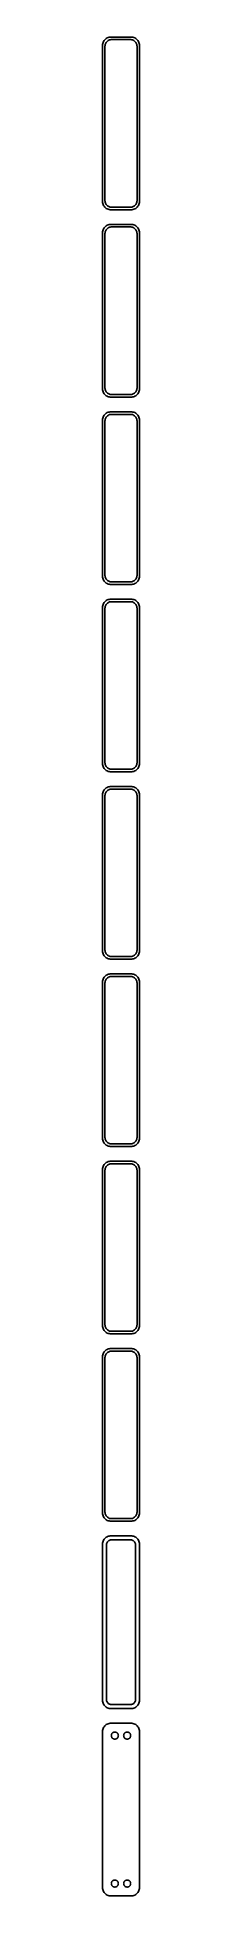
# Model space of a CAD drawing. Header units: metres. Extents: x -11 to 11, y 1088 to 2218.
import ezdxf

# ---------------------------------------------------------------- set-up
doc = ezdxf.new("R2010")
doc.units = ezdxf.units.M

msp = doc.modelspace()

# ---------------------------------------------------------------- linework, layer by layer
for p, q in [((-9.89484, 2216.92), (-10.2951, 2216.44)), ((-9.43712, 2217.35), (-9.89484, 2216.92)), ((-8.92912, 2217.72), (-9.43712, 2217.35)), ((-8.37889, 2218.02), (-8.92912, 2217.72)), ((-7.79507, 2218.26), (-8.37889, 2218.02)), ((-7.1869, 2218.41), (-7.79507, 2218.26)), ((-7.45311, 2216.62), (-6.98605, 2216.8)), ((-6.56395, 2218.49), (-7.1869, 2218.41)), ((-6.98605, 2216.8), (-6.49951, 2216.93)), ((6.56395, 2218.49), (-6.56395, 2218.49)), ((-6.49951, 2216.93), (-6.00116, 2216.99)), ((-6.00116, 2216.99), (6.00116, 2216.99)), ((6.00116, 2216.99), (6.49951, 2216.93)), ((6.49951, 2216.93), (6.98605, 2216.8)), ((7.1869, 2218.41), (6.56395, 2218.49)), ((6.98605, 2216.8), (7.45311, 2216.62)), ((7.79507, 2218.26), (7.1869, 2218.41)), ((8.37889, 2218.02), (7.79507, 2218.26)), ((8.92912, 2217.72), (8.37889, 2218.02)), ((9.43712, 2217.35), (8.92912, 2217.72)), ((9.89484, 2216.92), (9.43712, 2217.35)), ((10.2951, 2216.44), (9.89484, 2216.92)), ((-11.2106, 2214.13), (-11.25, 2213.5)), ((-11.25, 2213.5), (-11.25, 2118.5)), ((-11.0929, 2214.74), (-11.2106, 2214.13)), ((-10.8989, 2215.34), (-11.0929, 2214.74)), ((-10.6315, 2215.91), (-10.8989, 2215.34)), ((-10.2951, 2216.44), (-10.6315, 2215.91)), ((-9.75, 2213), (-9.71844, 2213.5)), ((-9.75, 2119), (-9.75, 2213)), ((-9.71844, 2213.5), (-9.62433, 2213.99)), ((-9.62433, 2213.99), (-9.4691, 2214.47)), ((-9.4691, 2214.47), (-9.25522, 2214.93)), ((-9.25522, 2214.93), (-8.98605, 2215.35)), ((-8.98605, 2215.35), (-8.66586, 2215.74)), ((-8.66586, 2215.74), (-8.29968, 2216.08)), ((-8.29968, 2216.08), (-7.8933, 2216.38)), ((-7.8933, 2216.38), (-7.45311, 2216.62)), ((7.45311, 2216.62), (7.8933, 2216.38)), ((7.8933, 2216.38), (8.29968, 2216.08)), ((8.29968, 2216.08), (8.66586, 2215.74)), ((8.66586, 2215.74), (8.98605, 2215.35)), ((8.98605, 2215.35), (9.25522, 2214.93)), ((9.25522, 2214.93), (9.4691, 2214.47)), ((9.4691, 2214.47), (9.62433, 2213.99)), ((9.62433, 2213.99), (9.71844, 2213.5)), ((9.71844, 2213.5), (9.75, 2213)), ((9.75, 2213), (9.75, 2119)), ((10.6315, 2215.91), (10.2951, 2216.44)), ((10.8989, 2215.34), (10.6315, 2215.91)), ((11.0929, 2214.74), (10.8989, 2215.34)), ((11.2106, 2214.13), (11.0929, 2214.74)), ((11.25, 2213.5), (11.2106, 2214.13)), ((11.25, 2118.5), (11.25, 2213.5)), ((-11.25, 2118.5), (-11.2106, 2117.87)), ((-11.2106, 2117.87), (-11.0929, 2117.26)), ((-11.0929, 2117.26), (-10.8989, 2116.66)), ((-10.8989, 2116.66), (-10.6315, 2116.09)), ((-10.6315, 2116.09), (-10.2951, 2115.56)), ((-10.2951, 2115.56), (-9.89484, 2115.08)), ((-9.89484, 2115.08), (-9.43712, 2114.65)), ((-9.71844, 2118.5), (-9.75, 2119)), ((-9.62433, 2118.01), (-9.71844, 2118.5)), ((-9.4691, 2117.53), (-9.62433, 2118.01)), ((-9.25522, 2117.07), (-9.4691, 2117.53)), ((-8.98605, 2116.65), (-9.25522, 2117.07)), ((-8.66586, 2116.26), (-8.98605, 2116.65)), ((-8.29968, 2115.92), (-8.66586, 2116.26)), ((-7.8933, 2115.62), (-8.29968, 2115.92)), ((-7.45311, 2115.38), (-7.8933, 2115.62)), ((-6.98605, 2115.2), (-7.45311, 2115.38)), ((-6.49951, 2115.07), (-6.98605, 2115.2)), ((-6.00116, 2115.01), (-6.49951, 2115.07)), ((6.00116, 2115.01), (-6.00116, 2115.01)), ((6.49951, 2115.07), (6.00116, 2115.01)), ((6.98605, 2115.2), (6.49951, 2115.07)), ((7.45311, 2115.38), (6.98605, 2115.2)), ((7.8933, 2115.62), (7.45311, 2115.38)), ((8.29968, 2115.92), (7.8933, 2115.62)), ((8.66586, 2116.26), (8.29968, 2115.92)), ((8.98605, 2116.65), (8.66586, 2116.26)), ((9.25522, 2117.07), (8.98605, 2116.65)), ((9.4691, 2117.53), (9.25522, 2117.07)), ((9.43712, 2114.65), (9.89484, 2115.08)), ((9.62433, 2118.01), (9.4691, 2117.53)), ((9.71844, 2118.5), (9.62433, 2118.01)), ((9.75, 2119), (9.71844, 2118.5)), ((9.89484, 2115.08), (10.2951, 2115.56)), ((10.2951, 2115.56), (10.6315, 2116.09)), ((10.6315, 2116.09), (10.8989, 2116.66)), ((10.8989, 2116.66), (11.0929, 2117.26)), ((11.0929, 2117.26), (11.2106, 2117.87)), ((11.2106, 2117.87), (11.25, 2118.5)), ((-9.43712, 2114.65), (-8.92912, 2114.28)), ((-8.92912, 2103.72), (-9.43712, 2103.35)), ((-8.92912, 2114.28), (-8.37889, 2113.98)), ((-8.37889, 2104.02), (-8.92912, 2103.72)), ((-8.37889, 2113.98), (-7.79507, 2113.74)), ((-7.79507, 2104.26), (-8.37889, 2104.02)), ((-7.79507, 2113.74), (-7.1869, 2113.59)), ((-7.1869, 2104.41), (-7.79507, 2104.26)), ((-7.1869, 2113.59), (-6.56395, 2113.51)), ((-6.56395, 2104.49), (-7.1869, 2104.41)), ((-6.56395, 2113.51), (6.56395, 2113.51)), ((6.56395, 2104.49), (-6.56395, 2104.49)), ((6.56395, 2113.51), (7.1869, 2113.59)), ((7.1869, 2104.41), (6.56395, 2104.49)), ((7.1869, 2113.59), (7.79507, 2113.74)), ((7.79507, 2104.26), (7.1869, 2104.41)), ((7.79507, 2113.74), (8.37889, 2113.98)), ((8.37889, 2104.02), (7.79507, 2104.26)), ((8.37889, 2113.98), (8.92912, 2114.28)), ((8.92912, 2103.72), (8.37889, 2104.02)), ((8.92912, 2114.28), (9.43712, 2114.65)), ((9.43712, 2103.35), (8.92912, 2103.72)), ((-11.2106, 2100.13), (-11.25, 2099.5)), ((-11.25, 2099.5), (-11.25, 2004.5)), ((-11.0929, 2100.74), (-11.2106, 2100.13)), ((-10.8989, 2101.34), (-11.0929, 2100.74)), ((-10.6315, 2101.91), (-10.8989, 2101.34)), ((-10.2951, 2102.44), (-10.6315, 2101.91)), ((-9.89484, 2102.92), (-10.2951, 2102.44)), ((-9.43712, 2103.35), (-9.89484, 2102.92)), ((-9.75, 2099), (-9.71844, 2099.5)), ((-9.75, 2005), (-9.75, 2099)), ((-9.71844, 2099.5), (-9.62433, 2099.99)), ((-9.62433, 2099.99), (-9.4691, 2100.47)), ((-9.4691, 2100.47), (-9.25522, 2100.93)), ((-9.25522, 2100.93), (-8.98605, 2101.35)), ((-8.98605, 2101.35), (-8.66586, 2101.74)), ((-8.66586, 2101.74), (-8.29968, 2102.08)), ((-8.29968, 2102.08), (-7.8933, 2102.38)), ((-7.8933, 2102.38), (-7.45311, 2102.62)), ((-7.45311, 2102.62), (-6.98605, 2102.8)), ((-6.98605, 2102.8), (-6.49951, 2102.93)), ((-6.49951, 2102.93), (-6.00116, 2102.99)), ((-6.00116, 2102.99), (6.00116, 2102.99)), ((6.00116, 2102.99), (6.49951, 2102.93)), ((6.49951, 2102.93), (6.98605, 2102.8)), ((6.98605, 2102.8), (7.45311, 2102.62)), ((7.45311, 2102.62), (7.8933, 2102.38)), ((7.8933, 2102.38), (8.29968, 2102.08)), ((8.29968, 2102.08), (8.66586, 2101.74)), ((8.66586, 2101.74), (8.98605, 2101.35)), ((8.98605, 2101.35), (9.25522, 2100.93)), ((9.25522, 2100.93), (9.4691, 2100.47)), ((9.89484, 2102.92), (9.43712, 2103.35)), ((9.4691, 2100.47), (9.62433, 2099.99)), ((9.62433, 2099.99), (9.71844, 2099.5)), ((9.71844, 2099.5), (9.75, 2099)), ((9.75, 2099), (9.75, 2005)), ((10.2951, 2102.44), (9.89484, 2102.92)), ((10.6315, 2101.91), (10.2951, 2102.44)), ((10.8989, 2101.34), (10.6315, 2101.91)), ((11.0929, 2100.74), (10.8989, 2101.34)), ((11.2106, 2100.13), (11.0929, 2100.74)), ((11.25, 2099.5), (11.2106, 2100.13)), ((11.25, 2004.5), (11.25, 2099.5)), ((-11.25, 2004.5), (-11.2106, 2003.87)), ((-11.2106, 2003.87), (-11.0929, 2003.26)), ((-11.0929, 2003.26), (-10.8989, 2002.66)), ((-10.8989, 2002.66), (-10.6315, 2002.09)), ((-10.6315, 2002.09), (-10.2951, 2001.56)), ((-9.71844, 2004.5), (-9.75, 2005)), ((-9.62433, 2004.01), (-9.71844, 2004.5)), ((-9.4691, 2003.53), (-9.62433, 2004.01)), ((-9.25522, 2003.07), (-9.4691, 2003.53)), ((-8.98605, 2002.65), (-9.25522, 2003.07)), ((-8.66586, 2002.26), (-8.98605, 2002.65)), ((-8.29968, 2001.92), (-8.66586, 2002.26)), ((-7.8933, 2001.62), (-8.29968, 2001.92)), ((8.29968, 2001.92), (7.8933, 2001.62)), ((8.66586, 2002.26), (8.29968, 2001.92)), ((8.98605, 2002.65), (8.66586, 2002.26)), ((9.25522, 2003.07), (8.98605, 2002.65)), ((9.4691, 2003.53), (9.25522, 2003.07)), ((9.62433, 2004.01), (9.4691, 2003.53)), ((9.71844, 2004.5), (9.62433, 2004.01)), ((9.75, 2005), (9.71844, 2004.5)), ((10.2951, 2001.56), (10.6315, 2002.09)), ((10.6315, 2002.09), (10.8989, 2002.66)), ((10.8989, 2002.66), (11.0929, 2003.26)), ((11.0929, 2003.26), (11.2106, 2003.87)), ((11.2106, 2003.87), (11.25, 2004.5)), ((-10.2951, 2001.56), (-9.89484, 2001.08)), ((-9.89484, 2001.08), (-9.43712, 2000.65)), ((-9.43712, 2000.65), (-8.92912, 2000.28)), ((-8.92912, 2000.28), (-8.37889, 1999.98)), ((-8.37889, 1999.98), (-7.79507, 1999.74)), ((-7.45311, 2001.38), (-7.8933, 2001.62)), ((-7.79507, 1999.74), (-7.1869, 1999.59)), ((-6.98605, 2001.2), (-7.45311, 2001.38)), ((-7.1869, 1999.59), (-6.56395, 1999.51)), ((-6.49951, 2001.07), (-6.98605, 2001.2)), ((-6.56395, 1999.51), (6.56395, 1999.51)), ((-6.00116, 2001.01), (-6.49951, 2001.07)), ((6.00116, 2001.01), (-6.00116, 2001.01)), ((6.49951, 2001.07), (6.00116, 2001.01)), ((6.98605, 2001.2), (6.49951, 2001.07)), ((6.56395, 1999.51), (7.1869, 1999.59)), ((7.45311, 2001.38), (6.98605, 2001.2)), ((7.1869, 1999.59), (7.79507, 1999.74)), ((7.8933, 2001.62), (7.45311, 2001.38)), ((7.79507, 1999.74), (8.37889, 1999.98)), ((8.37889, 1999.98), (8.92912, 2000.28)), ((8.92912, 2000.28), (9.43712, 2000.65)), ((9.43712, 2000.65), (9.89484, 2001.08)), ((9.89484, 2001.08), (10.2951, 2001.56)), ((-11.2106, 1986.13), (-11.25, 1985.5)), ((-11.25, 1985.5), (-11.25, 1890.5)), ((-11.0929, 1986.74), (-11.2106, 1986.13)), ((-10.8989, 1987.34), (-11.0929, 1986.74)), ((-10.6315, 1987.91), (-10.8989, 1987.34)), ((-10.2951, 1988.44), (-10.6315, 1987.91)), ((-9.89484, 1988.92), (-10.2951, 1988.44)), ((-9.43712, 1989.35), (-9.89484, 1988.92)), ((-9.75, 1985), (-9.71844, 1985.5)), ((-9.75, 1891), (-9.75, 1985)), ((-9.71844, 1985.5), (-9.62433, 1985.99)), ((-9.62433, 1985.99), (-9.4691, 1986.47)), ((-9.4691, 1986.47), (-9.25522, 1986.93)), ((-8.92912, 1989.72), (-9.43712, 1989.35)), ((-9.25522, 1986.93), (-8.98605, 1987.35)), ((-8.98605, 1987.35), (-8.66586, 1987.74)), ((-8.37889, 1990.02), (-8.92912, 1989.72)), ((-8.66586, 1987.74), (-8.29968, 1988.08)), ((-7.79507, 1990.26), (-8.37889, 1990.02)), ((-8.29968, 1988.08), (-7.8933, 1988.38)), ((-7.8933, 1988.38), (-7.45311, 1988.62)), ((-7.1869, 1990.41), (-7.79507, 1990.26)), ((-7.45311, 1988.62), (-6.98605, 1988.8)), ((-6.56395, 1990.49), (-7.1869, 1990.41)), ((-6.98605, 1988.8), (-6.49951, 1988.93)), ((6.56395, 1990.49), (-6.56395, 1990.49)), ((-6.49951, 1988.93), (-6.00116, 1988.99)), ((-6.00116, 1988.99), (6.00116, 1988.99)), ((6.00116, 1988.99), (6.49951, 1988.93)), ((6.49951, 1988.93), (6.98605, 1988.8)), ((7.1869, 1990.41), (6.56395, 1990.49)), ((6.98605, 1988.8), (7.45311, 1988.62)), ((7.79507, 1990.26), (7.1869, 1990.41)), ((7.45311, 1988.62), (7.8933, 1988.38)), ((8.37889, 1990.02), (7.79507, 1990.26)), ((7.8933, 1988.38), (8.29968, 1988.08)), ((8.29968, 1988.08), (8.66586, 1987.74)), ((8.92912, 1989.72), (8.37889, 1990.02)), ((8.66586, 1987.74), (8.98605, 1987.35)), ((9.43712, 1989.35), (8.92912, 1989.72)), ((8.98605, 1987.35), (9.25522, 1986.93)), ((9.25522, 1986.93), (9.4691, 1986.47)), ((9.89484, 1988.92), (9.43712, 1989.35)), ((9.4691, 1986.47), (9.62433, 1985.99)), ((9.62433, 1985.99), (9.71844, 1985.5)), ((9.71844, 1985.5), (9.75, 1985)), ((9.75, 1985), (9.75, 1891)), ((10.2951, 1988.44), (9.89484, 1988.92)), ((10.6315, 1987.91), (10.2951, 1988.44)), ((10.8989, 1987.34), (10.6315, 1987.91)), ((11.0929, 1986.74), (10.8989, 1987.34)), ((11.2106, 1986.13), (11.0929, 1986.74)), ((11.25, 1985.5), (11.2106, 1986.13)), ((11.25, 1890.5), (11.25, 1985.5)), ((-11.25, 1890.5), (-11.2106, 1889.87)), ((-11.2106, 1889.87), (-11.0929, 1889.26)), ((-11.0929, 1889.26), (-10.8989, 1888.66)), ((-9.71844, 1890.5), (-9.75, 1891)), ((-9.62433, 1890.01), (-9.71844, 1890.5)), ((-9.4691, 1889.53), (-9.62433, 1890.01)), ((-9.25522, 1889.07), (-9.4691, 1889.53)), ((-8.98605, 1888.65), (-9.25522, 1889.07)), ((9.25522, 1889.07), (8.98605, 1888.65)), ((9.4691, 1889.53), (9.25522, 1889.07)), ((9.62433, 1890.01), (9.4691, 1889.53)), ((9.71844, 1890.5), (9.62433, 1890.01)), ((9.75, 1891), (9.71844, 1890.5)), ((10.8989, 1888.66), (11.0929, 1889.26)), ((11.0929, 1889.26), (11.2106, 1889.87)), ((11.2106, 1889.87), (11.25, 1890.5)), ((-10.8989, 1888.66), (-10.6315, 1888.09)), ((-10.6315, 1888.09), (-10.2951, 1887.56)), ((-10.2951, 1887.56), (-9.89484, 1887.08)), ((-9.89484, 1887.08), (-9.43712, 1886.65)), ((-9.43712, 1886.65), (-8.92912, 1886.28)), ((-8.66586, 1888.26), (-8.98605, 1888.65)), ((-8.92912, 1886.28), (-8.37889, 1885.98)), ((-8.29968, 1887.92), (-8.66586, 1888.26)), ((-8.37889, 1885.98), (-7.79507, 1885.74)), ((-7.8933, 1887.62), (-8.29968, 1887.92)), ((-7.45311, 1887.38), (-7.8933, 1887.62)), ((-7.79507, 1885.74), (-7.1869, 1885.59)), ((-6.98605, 1887.2), (-7.45311, 1887.38)), ((-7.1869, 1885.59), (-6.56395, 1885.51)), ((-6.49951, 1887.07), (-6.98605, 1887.2)), ((-6.56395, 1885.51), (6.56395, 1885.51)), ((-6.00116, 1887.01), (-6.49951, 1887.07)), ((6.00116, 1887.01), (-6.00116, 1887.01)), ((6.49951, 1887.07), (6.00116, 1887.01)), ((6.98605, 1887.2), (6.49951, 1887.07)), ((6.56395, 1885.51), (7.1869, 1885.59)), ((7.45311, 1887.38), (6.98605, 1887.2)), ((7.1869, 1885.59), (7.79507, 1885.74)), ((7.8933, 1887.62), (7.45311, 1887.38)), ((7.79507, 1885.74), (8.37889, 1885.98)), ((8.29968, 1887.92), (7.8933, 1887.62)), ((8.66586, 1888.26), (8.29968, 1887.92)), ((8.37889, 1885.98), (8.92912, 1886.28)), ((8.98605, 1888.65), (8.66586, 1888.26)), ((8.92912, 1886.28), (9.43712, 1886.65)), ((9.43712, 1886.65), (9.89484, 1887.08)), ((9.89484, 1887.08), (10.2951, 1887.56)), ((10.2951, 1887.56), (10.6315, 1888.09)), ((10.6315, 1888.09), (10.8989, 1888.66)), ((-11.2106, 1872.13), (-11.25, 1871.5)), ((-11.25, 1871.5), (-11.25, 1776.5)), ((-11.0929, 1872.74), (-11.2106, 1872.13)), ((-10.8989, 1873.34), (-11.0929, 1872.74)), ((-10.6315, 1873.91), (-10.8989, 1873.34)), ((-10.2951, 1874.44), (-10.6315, 1873.91)), ((-9.89484, 1874.92), (-10.2951, 1874.44)), ((-9.43712, 1875.35), (-9.89484, 1874.92)), ((-9.75, 1871), (-9.71844, 1871.5)), ((-9.75, 1777), (-9.75, 1871)), ((-9.71844, 1871.5), (-9.62433, 1871.99)), ((-9.62433, 1871.99), (-9.4691, 1872.47)), ((-9.4691, 1872.47), (-9.25522, 1872.93)), ((-8.92912, 1875.72), (-9.43712, 1875.35)), ((-9.25522, 1872.93), (-8.98605, 1873.35)), ((-8.98605, 1873.35), (-8.66586, 1873.74)), ((-8.37889, 1876.02), (-8.92912, 1875.72)), ((-8.66586, 1873.74), (-8.29968, 1874.08)), ((-7.79507, 1876.26), (-8.37889, 1876.02)), ((-8.29968, 1874.08), (-7.8933, 1874.38)), ((-7.8933, 1874.38), (-7.45311, 1874.62)), ((-7.1869, 1876.41), (-7.79507, 1876.26)), ((-7.45311, 1874.62), (-6.98605, 1874.8)), ((-6.56395, 1876.49), (-7.1869, 1876.41)), ((-6.98605, 1874.8), (-6.49951, 1874.93)), ((6.56395, 1876.49), (-6.56395, 1876.49)), ((-6.49951, 1874.93), (-6.00116, 1874.99)), ((-6.00116, 1874.99), (6.00116, 1874.99)), ((6.00116, 1874.99), (6.49951, 1874.93)), ((6.49951, 1874.93), (6.98605, 1874.8)), ((7.1869, 1876.41), (6.56395, 1876.49)), ((6.98605, 1874.8), (7.45311, 1874.62)), ((7.79507, 1876.26), (7.1869, 1876.41)), ((7.45311, 1874.62), (7.8933, 1874.38)), ((8.37889, 1876.02), (7.79507, 1876.26)), ((7.8933, 1874.38), (8.29968, 1874.08)), ((8.29968, 1874.08), (8.66586, 1873.74)), ((8.92912, 1875.72), (8.37889, 1876.02)), ((8.66586, 1873.74), (8.98605, 1873.35)), ((9.43712, 1875.35), (8.92912, 1875.72)), ((8.98605, 1873.35), (9.25522, 1872.93)), ((9.25522, 1872.93), (9.4691, 1872.47)), ((9.89484, 1874.92), (9.43712, 1875.35)), ((9.4691, 1872.47), (9.62433, 1871.99)), ((9.62433, 1871.99), (9.71844, 1871.5)), ((9.71844, 1871.5), (9.75, 1871)), ((9.75, 1871), (9.75, 1777)), ((10.2951, 1874.44), (9.89484, 1874.92)), ((10.6315, 1873.91), (10.2951, 1874.44)), ((10.8989, 1873.34), (10.6315, 1873.91)), ((11.0929, 1872.74), (10.8989, 1873.34)), ((11.2106, 1872.13), (11.0929, 1872.74)), ((11.25, 1871.5), (11.2106, 1872.13)), ((11.25, 1776.5), (11.25, 1871.5)), ((-11.25, 1776.5), (-11.2106, 1775.87)), ((-11.2106, 1775.87), (-11.0929, 1775.26)), ((-9.71844, 1776.5), (-9.75, 1777)), ((-9.62433, 1776.01), (-9.71844, 1776.5)), ((-9.4691, 1775.53), (-9.62433, 1776.01)), ((9.62433, 1776.01), (9.4691, 1775.53)), ((9.71844, 1776.5), (9.62433, 1776.01)), ((9.75, 1777), (9.71844, 1776.5)), ((11.0929, 1775.26), (11.2106, 1775.87)), ((11.2106, 1775.87), (11.25, 1776.5)), ((-11.0929, 1775.26), (-10.8989, 1774.66)), ((-10.8989, 1774.66), (-10.6315, 1774.09)), ((-10.6315, 1774.09), (-10.2951, 1773.56)), ((-10.2951, 1773.56), (-9.89484, 1773.08)), ((-9.89484, 1773.08), (-9.43712, 1772.65)), ((-9.25522, 1775.07), (-9.4691, 1775.53)), ((-9.43712, 1772.65), (-8.92912, 1772.28)), ((-8.98605, 1774.65), (-9.25522, 1775.07)), ((-8.66586, 1774.26), (-8.98605, 1774.65)), ((-8.92912, 1772.28), (-8.37889, 1771.98)), ((-8.29968, 1773.92), (-8.66586, 1774.26)), ((-8.37889, 1771.98), (-7.79507, 1771.74)), ((-7.8933, 1773.62), (-8.29968, 1773.92)), ((-7.45311, 1773.38), (-7.8933, 1773.62)), ((-7.79507, 1771.74), (-7.1869, 1771.59)), ((-6.98605, 1773.2), (-7.45311, 1773.38)), ((-7.1869, 1771.59), (-6.56395, 1771.51)), ((-6.49951, 1773.07), (-6.98605, 1773.2)), ((-6.56395, 1771.51), (6.56395, 1771.51)), ((-6.00116, 1773.01), (-6.49951, 1773.07)), ((6.00116, 1773.01), (-6.00116, 1773.01)), ((6.49951, 1773.07), (6.00116, 1773.01)), ((6.98605, 1773.2), (6.49951, 1773.07)), ((6.56395, 1771.51), (7.1869, 1771.59)), ((7.45311, 1773.38), (6.98605, 1773.2)), ((7.1869, 1771.59), (7.79507, 1771.74)), ((7.8933, 1773.62), (7.45311, 1773.38)), ((7.79507, 1771.74), (8.37889, 1771.98)), ((8.29968, 1773.92), (7.8933, 1773.62)), ((8.66586, 1774.26), (8.29968, 1773.92)), ((8.37889, 1771.98), (8.92912, 1772.28)), ((8.98605, 1774.65), (8.66586, 1774.26)), ((8.92912, 1772.28), (9.43712, 1772.65)), ((9.25522, 1775.07), (8.98605, 1774.65)), ((9.4691, 1775.53), (9.25522, 1775.07)), ((9.43712, 1772.65), (9.89484, 1773.08)), ((9.89484, 1773.08), (10.2951, 1773.56)), ((10.2951, 1773.56), (10.6315, 1774.09)), ((10.6315, 1774.09), (10.8989, 1774.66)), ((10.8989, 1774.66), (11.0929, 1775.26)), ((-11.2106, 1758.13), (-11.25, 1757.5)), ((-11.25, 1757.5), (-11.25, 1662.5)), ((-11.0929, 1758.74), (-11.2106, 1758.13)), ((-10.8989, 1759.34), (-11.0929, 1758.74)), ((-10.6315, 1759.91), (-10.8989, 1759.34)), ((-10.2951, 1760.44), (-10.6315, 1759.91)), ((-9.89484, 1760.92), (-10.2951, 1760.44)), ((-9.43712, 1761.35), (-9.89484, 1760.92)), ((-9.75, 1757), (-9.71844, 1757.5)), ((-9.75, 1663), (-9.75, 1757)), ((-9.71844, 1757.5), (-9.62433, 1757.99)), ((-9.62433, 1757.99), (-9.4691, 1758.47)), ((-9.4691, 1758.47), (-9.25522, 1758.93)), ((-8.92912, 1761.72), (-9.43712, 1761.35)), ((-9.25522, 1758.93), (-8.98605, 1759.35)), ((-8.98605, 1759.35), (-8.66586, 1759.74)), ((-8.37889, 1762.02), (-8.92912, 1761.72)), ((-8.66586, 1759.74), (-8.29968, 1760.08)), ((-7.79507, 1762.26), (-8.37889, 1762.02)), ((-8.29968, 1760.08), (-7.8933, 1760.38)), ((-7.8933, 1760.38), (-7.45311, 1760.62)), ((-7.1869, 1762.41), (-7.79507, 1762.26)), ((-7.45311, 1760.62), (-6.98605, 1760.8)), ((-6.56395, 1762.49), (-7.1869, 1762.41)), ((-6.98605, 1760.8), (-6.49951, 1760.93)), ((6.56395, 1762.49), (-6.56395, 1762.49)), ((-6.49951, 1760.93), (-6.00116, 1760.99)), ((-6.00116, 1760.99), (6.00116, 1760.99)), ((6.00116, 1760.99), (6.49951, 1760.93)), ((6.49951, 1760.93), (6.98605, 1760.8)), ((7.1869, 1762.41), (6.56395, 1762.49)), ((6.98605, 1760.8), (7.45311, 1760.62)), ((7.79507, 1762.26), (7.1869, 1762.41)), ((7.45311, 1760.62), (7.8933, 1760.38)), ((8.37889, 1762.02), (7.79507, 1762.26)), ((7.8933, 1760.38), (8.29968, 1760.08)), ((8.29968, 1760.08), (8.66586, 1759.74)), ((8.92912, 1761.72), (8.37889, 1762.02)), ((8.66586, 1759.74), (8.98605, 1759.35)), ((9.43712, 1761.35), (8.92912, 1761.72)), ((8.98605, 1759.35), (9.25522, 1758.93)), ((9.25522, 1758.93), (9.4691, 1758.47)), ((9.89484, 1760.92), (9.43712, 1761.35)), ((9.4691, 1758.47), (9.62433, 1757.99)), ((9.62433, 1757.99), (9.71844, 1757.5)), ((9.71844, 1757.5), (9.75, 1757)), ((9.75, 1757), (9.75, 1663)), ((10.2951, 1760.44), (9.89484, 1760.92)), ((10.6315, 1759.91), (10.2951, 1760.44)), ((10.8989, 1759.34), (10.6315, 1759.91)), ((11.0929, 1758.74), (10.8989, 1759.34)), ((11.2106, 1758.13), (11.0929, 1758.74)), ((11.25, 1757.5), (11.2106, 1758.13)), ((11.25, 1662.5), (11.25, 1757.5)), ((-9.71844, 1662.5), (-9.75, 1663)), ((9.75, 1663), (9.71844, 1662.5)), ((-11.25, 1662.5), (-11.2106, 1661.87)), ((-11.2106, 1661.87), (-11.0929, 1661.26)), ((-11.0929, 1661.26), (-10.8989, 1660.66)), ((-10.8989, 1660.66), (-10.6315, 1660.09)), ((-10.6315, 1660.09), (-10.2951, 1659.56)), ((-10.2951, 1659.56), (-9.89484, 1659.08)), ((-9.89484, 1659.08), (-9.43712, 1658.65)), ((-9.62433, 1662.01), (-9.71844, 1662.5)), ((-9.4691, 1661.53), (-9.62433, 1662.01)), ((-9.25522, 1661.07), (-9.4691, 1661.53)), ((-9.43712, 1658.65), (-8.92912, 1658.28)), ((-8.98605, 1660.65), (-9.25522, 1661.07)), ((-8.66586, 1660.26), (-8.98605, 1660.65)), ((-8.92912, 1658.28), (-8.37889, 1657.98)), ((-8.29968, 1659.92), (-8.66586, 1660.26)), ((-8.37889, 1657.98), (-7.79507, 1657.74)), ((-7.8933, 1659.62), (-8.29968, 1659.92)), ((-7.45311, 1659.38), (-7.8933, 1659.62)), ((-7.79507, 1657.74), (-7.1869, 1657.59)), ((-6.98605, 1659.2), (-7.45311, 1659.38)), ((-7.1869, 1657.59), (-6.56395, 1657.51)), ((-6.49951, 1659.07), (-6.98605, 1659.2)), ((-6.56395, 1657.51), (6.56395, 1657.51)), ((-6.00116, 1659.01), (-6.49951, 1659.07)), ((6.00116, 1659.01), (-6.00116, 1659.01)), ((6.49951, 1659.07), (6.00116, 1659.01)), ((6.98605, 1659.2), (6.49951, 1659.07)), ((6.56395, 1657.51), (7.1869, 1657.59)), ((7.45311, 1659.38), (6.98605, 1659.2)), ((7.1869, 1657.59), (7.79507, 1657.74)), ((7.8933, 1659.62), (7.45311, 1659.38)), ((7.79507, 1657.74), (8.37889, 1657.98)), ((8.29968, 1659.92), (7.8933, 1659.62)), ((8.66586, 1660.26), (8.29968, 1659.92)), ((8.37889, 1657.98), (8.92912, 1658.28)), ((8.98605, 1660.65), (8.66586, 1660.26)), ((8.92912, 1658.28), (9.43712, 1658.65)), ((9.25522, 1661.07), (8.98605, 1660.65)), ((9.4691, 1661.53), (9.25522, 1661.07)), ((9.43712, 1658.65), (9.89484, 1659.08)), ((9.62433, 1662.01), (9.4691, 1661.53)), ((9.71844, 1662.5), (9.62433, 1662.01)), ((9.89484, 1659.08), (10.2951, 1659.56)), ((10.2951, 1659.56), (10.6315, 1660.09)), ((10.6315, 1660.09), (10.8989, 1660.66)), ((10.8989, 1660.66), (11.0929, 1661.26)), ((11.0929, 1661.26), (11.2106, 1661.87)), ((11.2106, 1661.87), (11.25, 1662.5)), ((-11.2106, 1644.13), (-11.25, 1643.5)), ((-11.25, 1643.5), (-11.25, 1548.5)), ((-11.0929, 1644.74), (-11.2106, 1644.13)), ((-10.8989, 1645.34), (-11.0929, 1644.74)), ((-10.6315, 1645.91), (-10.8989, 1645.34)), ((-10.2951, 1646.44), (-10.6315, 1645.91)), ((-9.89484, 1646.92), (-10.2951, 1646.44)), ((-9.43712, 1647.35), (-9.89484, 1646.92)), ((-9.75, 1643), (-9.71844, 1643.5)), ((-9.75, 1549), (-9.75, 1643)), ((-9.71844, 1643.5), (-9.62433, 1643.99)), ((-9.62433, 1643.99), (-9.4691, 1644.47)), ((-9.4691, 1644.47), (-9.25522, 1644.93)), ((-8.92912, 1647.72), (-9.43712, 1647.35)), ((-9.25522, 1644.93), (-8.98605, 1645.35)), ((-8.98605, 1645.35), (-8.66586, 1645.74)), ((-8.37889, 1648.02), (-8.92912, 1647.72)), ((-8.66586, 1645.74), (-8.29968, 1646.08)), ((-7.79507, 1648.26), (-8.37889, 1648.02)), ((-8.29968, 1646.08), (-7.8933, 1646.38)), ((-7.8933, 1646.38), (-7.45311, 1646.62)), ((-7.1869, 1648.41), (-7.79507, 1648.26)), ((-7.45311, 1646.62), (-6.98605, 1646.8)), ((-6.56395, 1648.49), (-7.1869, 1648.41)), ((-6.98605, 1646.8), (-6.49951, 1646.93)), ((6.56395, 1648.49), (-6.56395, 1648.49)), ((-6.49951, 1646.93), (-6.00116, 1646.99)), ((-6.00116, 1646.99), (6.00116, 1646.99)), ((6.00116, 1646.99), (6.49951, 1646.93)), ((6.49951, 1646.93), (6.98605, 1646.8)), ((7.1869, 1648.41), (6.56395, 1648.49)), ((6.98605, 1646.8), (7.45311, 1646.62)), ((7.79507, 1648.26), (7.1869, 1648.41)), ((7.45311, 1646.62), (7.8933, 1646.38)), ((8.37889, 1648.02), (7.79507, 1648.26)), ((7.8933, 1646.38), (8.29968, 1646.08)), ((8.29968, 1646.08), (8.66586, 1645.74)), ((8.92912, 1647.72), (8.37889, 1648.02)), ((8.66586, 1645.74), (8.98605, 1645.35)), ((9.43712, 1647.35), (8.92912, 1647.72)), ((8.98605, 1645.35), (9.25522, 1644.93)), ((9.25522, 1644.93), (9.4691, 1644.47)), ((9.89484, 1646.92), (9.43712, 1647.35)), ((9.4691, 1644.47), (9.62433, 1643.99)), ((9.62433, 1643.99), (9.71844, 1643.5)), ((9.71844, 1643.5), (9.75, 1643)), ((9.75, 1643), (9.75, 1549)), ((10.2951, 1646.44), (9.89484, 1646.92)), ((10.6315, 1645.91), (10.2951, 1646.44)), ((10.8989, 1645.34), (10.6315, 1645.91)), ((11.0929, 1644.74), (10.8989, 1645.34)), ((11.2106, 1644.13), (11.0929, 1644.74)), ((11.25, 1643.5), (11.2106, 1644.13)), ((11.25, 1548.5), (11.25, 1643.5)), ((-11.25, 1548.5), (-11.2106, 1547.87)), ((-11.2106, 1547.87), (-11.0929, 1547.26)), ((-11.0929, 1547.26), (-10.8989, 1546.66)), ((-10.8989, 1546.66), (-10.6315, 1546.09)), ((-10.6315, 1546.09), (-10.2951, 1545.56)), ((-10.2951, 1545.56), (-9.89484, 1545.08)), ((-9.89484, 1545.08), (-9.43712, 1544.65)), ((-9.71844, 1548.5), (-9.75, 1549)), ((-9.62433, 1548.01), (-9.71844, 1548.5)), ((-9.4691, 1547.53), (-9.62433, 1548.01)), ((-9.25522, 1547.07), (-9.4691, 1547.53)), ((-9.43712, 1544.65), (-8.92912, 1544.28)), ((-8.98605, 1546.65), (-9.25522, 1547.07)), ((-8.66586, 1546.26), (-8.98605, 1546.65)), ((-8.92912, 1544.28), (-8.37889, 1543.98)), ((-8.29968, 1545.92), (-8.66586, 1546.26)), ((-8.37889, 1543.98), (-7.79507, 1543.74)), ((-7.8933, 1545.62), (-8.29968, 1545.92)), ((-7.45311, 1545.38), (-7.8933, 1545.62)), ((-7.79507, 1543.74), (-7.1869, 1543.59)), ((-6.98605, 1545.2), (-7.45311, 1545.38)), ((-7.1869, 1543.59), (-6.56395, 1543.51)), ((-6.49951, 1545.07), (-6.98605, 1545.2)), ((-6.56395, 1543.51), (6.56395, 1543.51)), ((-6.00116, 1545.01), (-6.49951, 1545.07)), ((6.00116, 1545.01), (-6.00116, 1545.01)), ((6.49951, 1545.07), (6.00116, 1545.01)), ((6.98605, 1545.2), (6.49951, 1545.07)), ((6.56395, 1543.51), (7.1869, 1543.59)), ((7.45311, 1545.38), (6.98605, 1545.2)), ((7.1869, 1543.59), (7.79507, 1543.74)), ((7.8933, 1545.62), (7.45311, 1545.38)), ((7.79507, 1543.74), (8.37889, 1543.98)), ((8.29968, 1545.92), (7.8933, 1545.62)), ((8.66586, 1546.26), (8.29968, 1545.92)), ((8.37889, 1543.98), (8.92912, 1544.28)), ((8.98605, 1546.65), (8.66586, 1546.26)), ((8.92912, 1544.28), (9.43712, 1544.65)), ((9.25522, 1547.07), (8.98605, 1546.65)), ((9.4691, 1547.53), (9.25522, 1547.07)), ((9.43712, 1544.65), (9.89484, 1545.08)), ((9.62433, 1548.01), (9.4691, 1547.53)), ((9.71844, 1548.5), (9.62433, 1548.01)), ((9.75, 1549), (9.71844, 1548.5)), ((9.89484, 1545.08), (10.2951, 1545.56)), ((10.2951, 1545.56), (10.6315, 1546.09)), ((10.6315, 1546.09), (10.8989, 1546.66)), ((10.8989, 1546.66), (11.0929, 1547.26)), ((11.0929, 1547.26), (11.2106, 1547.87)), ((11.2106, 1547.87), (11.25, 1548.5)), ((-11.2106, 1530.13), (-11.25, 1529.5)), ((-11.25, 1529.5), (-11.25, 1434.5)), ((-11.0929, 1530.74), (-11.2106, 1530.13)), ((-10.8989, 1531.34), (-11.0929, 1530.74)), ((-10.6315, 1531.91), (-10.8989, 1531.34)), ((-10.2951, 1532.44), (-10.6315, 1531.91)), ((-9.89484, 1532.92), (-10.2951, 1532.44)), ((-9.43712, 1533.35), (-9.89484, 1532.92)), ((-9.75, 1529), (-9.71844, 1529.5)), ((-9.75, 1435), (-9.75, 1529)), ((-9.71844, 1529.5), (-9.62433, 1529.99)), ((-9.62433, 1529.99), (-9.4691, 1530.47)), ((-9.4691, 1530.47), (-9.25522, 1530.93)), ((-8.92912, 1533.72), (-9.43712, 1533.35)), ((-9.25522, 1530.93), (-8.98605, 1531.35)), ((-8.98605, 1531.35), (-8.66586, 1531.74)), ((-8.37889, 1534.02), (-8.92912, 1533.72)), ((-8.66586, 1531.74), (-8.29968, 1532.08)), ((-7.79507, 1534.26), (-8.37889, 1534.02)), ((-8.29968, 1532.08), (-7.8933, 1532.38)), ((-7.8933, 1532.38), (-7.45311, 1532.62)), ((-7.1869, 1534.41), (-7.79507, 1534.26)), ((-7.45311, 1532.62), (-6.98605, 1532.8)), ((-6.56395, 1534.49), (-7.1869, 1534.41)), ((-6.98605, 1532.8), (-6.49951, 1532.93)), ((6.56395, 1534.49), (-6.56395, 1534.49)), ((-6.49951, 1532.93), (-6.00116, 1532.99)), ((-6.00116, 1532.99), (6.00116, 1532.99)), ((6.00116, 1532.99), (6.49951, 1532.93)), ((6.49951, 1532.93), (6.98605, 1532.8)), ((7.1869, 1534.41), (6.56395, 1534.49)), ((6.98605, 1532.8), (7.45311, 1532.62)), ((7.79507, 1534.26), (7.1869, 1534.41)), ((7.45311, 1532.62), (7.8933, 1532.38)), ((8.37889, 1534.02), (7.79507, 1534.26)), ((7.8933, 1532.38), (8.29968, 1532.08)), ((8.29968, 1532.08), (8.66586, 1531.74)), ((8.92912, 1533.72), (8.37889, 1534.02)), ((8.66586, 1531.74), (8.98605, 1531.35)), ((9.43712, 1533.35), (8.92912, 1533.72)), ((8.98605, 1531.35), (9.25522, 1530.93)), ((9.25522, 1530.93), (9.4691, 1530.47)), ((9.89484, 1532.92), (9.43712, 1533.35)), ((9.4691, 1530.47), (9.62433, 1529.99)), ((9.62433, 1529.99), (9.71844, 1529.5)), ((9.71844, 1529.5), (9.75, 1529)), ((9.75, 1529), (9.75, 1435)), ((10.2951, 1532.44), (9.89484, 1532.92)), ((10.6315, 1531.91), (10.2951, 1532.44)), ((10.8989, 1531.34), (10.6315, 1531.91)), ((11.0929, 1530.74), (10.8989, 1531.34)), ((11.2106, 1530.13), (11.0929, 1530.74)), ((11.25, 1529.5), (11.2106, 1530.13)), ((11.25, 1434.5), (11.25, 1529.5)), ((-11.25, 1434.5), (-11.2106, 1433.87)), ((-11.2106, 1433.87), (-11.0929, 1433.26)), ((-11.0929, 1433.26), (-10.8989, 1432.66)), ((-10.8989, 1432.66), (-10.6315, 1432.09)), ((-10.6315, 1432.09), (-10.2951, 1431.56)), ((-10.2951, 1431.56), (-9.89484, 1431.08)), ((-9.89484, 1431.08), (-9.43712, 1430.65)), ((-9.71844, 1434.5), (-9.75, 1435)), ((-9.62433, 1434.01), (-9.71844, 1434.5)), ((-9.4691, 1433.53), (-9.62433, 1434.01)), ((-9.25522, 1433.07), (-9.4691, 1433.53)), ((-9.43712, 1430.65), (-8.92912, 1430.28)), ((-8.98605, 1432.65), (-9.25522, 1433.07)), ((-8.66586, 1432.26), (-8.98605, 1432.65)), ((-8.92912, 1430.28), (-8.37889, 1429.98)), ((-8.29968, 1431.92), (-8.66586, 1432.26)), ((-8.37889, 1429.98), (-7.79507, 1429.74)), ((-7.8933, 1431.62), (-8.29968, 1431.92)), ((-7.45311, 1431.38), (-7.8933, 1431.62)), ((-7.79507, 1429.74), (-7.1869, 1429.59)), ((-6.98605, 1431.2), (-7.45311, 1431.38)), ((-7.1869, 1429.59), (-6.56395, 1429.51)), ((-6.49951, 1431.07), (-6.98605, 1431.2)), ((-6.56395, 1429.51), (6.56395, 1429.51)), ((-6.00116, 1431.01), (-6.49951, 1431.07)), ((6.00116, 1431.01), (-6.00116, 1431.01)), ((6.49951, 1431.07), (6.00116, 1431.01)), ((6.98605, 1431.2), (6.49951, 1431.07)), ((6.56395, 1429.51), (7.1869, 1429.59)), ((7.45311, 1431.38), (6.98605, 1431.2)), ((7.1869, 1429.59), (7.79507, 1429.74)), ((7.8933, 1431.62), (7.45311, 1431.38)), ((7.79507, 1429.74), (8.37889, 1429.98)), ((8.29968, 1431.92), (7.8933, 1431.62)), ((8.66586, 1432.26), (8.29968, 1431.92)), ((8.37889, 1429.98), (8.92912, 1430.28)), ((8.98605, 1432.65), (8.66586, 1432.26)), ((8.92912, 1430.28), (9.43712, 1430.65)), ((9.25522, 1433.07), (8.98605, 1432.65)), ((9.4691, 1433.53), (9.25522, 1433.07)), ((9.43712, 1430.65), (9.89484, 1431.08)), ((9.62433, 1434.01), (9.4691, 1433.53)), ((9.71844, 1434.5), (9.62433, 1434.01)), ((9.75, 1435), (9.71844, 1434.5)), ((9.89484, 1431.08), (10.2951, 1431.56)), ((10.2951, 1431.56), (10.6315, 1432.09)), ((10.6315, 1432.09), (10.8989, 1432.66)), ((10.8989, 1432.66), (11.0929, 1433.26)), ((11.0929, 1433.26), (11.2106, 1433.87)), ((11.2106, 1433.87), (11.25, 1434.5)), ((-11.2106, 1416.13), (-11.25, 1415.5)), ((-11.25, 1415.5), (-11.25, 1320.5)), ((-11.0929, 1416.74), (-11.2106, 1416.13)), ((-10.8989, 1417.34), (-11.0929, 1416.74)), ((-10.6315, 1417.91), (-10.8989, 1417.34)), ((-10.2951, 1418.44), (-10.6315, 1417.91)), ((-9.89484, 1418.92), (-10.2951, 1418.44)), ((-9.43712, 1419.35), (-9.89484, 1418.92)), ((-9.75, 1415), (-9.71844, 1415.5)), ((-9.75, 1321), (-9.75, 1415)), ((-9.71844, 1415.5), (-9.62433, 1415.99)), ((-9.62433, 1415.99), (-9.4691, 1416.47)), ((-9.4691, 1416.47), (-9.25522, 1416.93)), ((-8.92912, 1419.72), (-9.43712, 1419.35)), ((-9.25522, 1416.93), (-8.98605, 1417.35)), ((-8.98605, 1417.35), (-8.66586, 1417.74)), ((-8.37889, 1420.02), (-8.92912, 1419.72)), ((-8.66586, 1417.74), (-8.29968, 1418.08)), ((-7.79507, 1420.26), (-8.37889, 1420.02)), ((-8.29968, 1418.08), (-7.8933, 1418.38)), ((-7.8933, 1418.38), (-7.45311, 1418.62)), ((-7.1869, 1420.41), (-7.79507, 1420.26)), ((-7.45311, 1418.62), (-6.98605, 1418.8)), ((-6.56395, 1420.49), (-7.1869, 1420.41)), ((-6.98605, 1418.8), (-6.49951, 1418.93)), ((6.56395, 1420.49), (-6.56395, 1420.49)), ((-6.49951, 1418.93), (-6.00116, 1418.99)), ((-6.00116, 1418.99), (6.00116, 1418.99)), ((6.00116, 1418.99), (6.49951, 1418.93)), ((6.49951, 1418.93), (6.98605, 1418.8)), ((7.1869, 1420.41), (6.56395, 1420.49)), ((6.98605, 1418.8), (7.45311, 1418.62)), ((7.79507, 1420.26), (7.1869, 1420.41)), ((7.45311, 1418.62), (7.8933, 1418.38)), ((8.37889, 1420.02), (7.79507, 1420.26)), ((7.8933, 1418.38), (8.29968, 1418.08)), ((8.29968, 1418.08), (8.66586, 1417.74)), ((8.92912, 1419.72), (8.37889, 1420.02)), ((8.66586, 1417.74), (8.98605, 1417.35)), ((9.43712, 1419.35), (8.92912, 1419.72)), ((8.98605, 1417.35), (9.25522, 1416.93)), ((9.25522, 1416.93), (9.4691, 1416.47)), ((9.89484, 1418.92), (9.43712, 1419.35)), ((9.4691, 1416.47), (9.62433, 1415.99)), ((9.62433, 1415.99), (9.71844, 1415.5)), ((9.71844, 1415.5), (9.75, 1415)), ((9.75, 1415), (9.75, 1321)), ((10.2951, 1418.44), (9.89484, 1418.92)), ((10.6315, 1417.91), (10.2951, 1418.44)), ((10.8989, 1417.34), (10.6315, 1417.91)), ((11.0929, 1416.74), (10.8989, 1417.34)), ((11.2106, 1416.13), (11.0929, 1416.74)), ((11.25, 1415.5), (11.2106, 1416.13)), ((11.25, 1320.5), (11.25, 1415.5)), ((-11.25, 1320.5), (-11.2106, 1319.87)), ((-11.2106, 1319.87), (-11.0929, 1319.26)), ((-11.0929, 1319.26), (-10.8989, 1318.66)), ((-10.8989, 1318.66), (-10.6315, 1318.09)), ((-10.6315, 1318.09), (-10.2951, 1317.56)), ((-10.2951, 1317.56), (-9.89484, 1317.08)), ((-9.89484, 1317.08), (-9.43712, 1316.65)), ((-9.71844, 1320.5), (-9.75, 1321)), ((-9.62433, 1320.01), (-9.71844, 1320.5)), ((-9.4691, 1319.53), (-9.62433, 1320.01)), ((-9.25522, 1319.07), (-9.4691, 1319.53)), ((-9.43712, 1316.65), (-8.92912, 1316.28)), ((-8.98605, 1318.65), (-9.25522, 1319.07)), ((-8.66586, 1318.26), (-8.98605, 1318.65)), ((-8.92912, 1316.28), (-8.37889, 1315.98)), ((-8.29968, 1317.92), (-8.66586, 1318.26)), ((-8.37889, 1315.98), (-7.79507, 1315.74)), ((-7.8933, 1317.62), (-8.29968, 1317.92)), ((-7.45311, 1317.38), (-7.8933, 1317.62)), ((-7.79507, 1315.74), (-7.1869, 1315.59)), ((-6.98605, 1317.2), (-7.45311, 1317.38)), ((-7.1869, 1315.59), (-6.56395, 1315.51)), ((-6.49951, 1317.07), (-6.98605, 1317.2)), ((-6.56395, 1315.51), (6.56395, 1315.51)), ((-6.00116, 1317.01), (-6.49951, 1317.07)), ((6.00116, 1317.01), (-6.00116, 1317.01)), ((6.49951, 1317.07), (6.00116, 1317.01)), ((6.98605, 1317.2), (6.49951, 1317.07)), ((6.56395, 1315.51), (7.1869, 1315.59)), ((7.45311, 1317.38), (6.98605, 1317.2)), ((7.1869, 1315.59), (7.79507, 1315.74)), ((7.8933, 1317.62), (7.45311, 1317.38)), ((7.79507, 1315.74), (8.37889, 1315.98)), ((8.29968, 1317.92), (7.8933, 1317.62)), ((8.66586, 1318.26), (8.29968, 1317.92)), ((8.37889, 1315.98), (8.92912, 1316.28)), ((8.98605, 1318.65), (8.66586, 1318.26)), ((8.92912, 1316.28), (9.43712, 1316.65)), ((9.25522, 1319.07), (8.98605, 1318.65)), ((9.4691, 1319.53), (9.25522, 1319.07)), ((9.43712, 1316.65), (9.89484, 1317.08)), ((9.62433, 1320.01), (9.4691, 1319.53)), ((9.71844, 1320.5), (9.62433, 1320.01)), ((9.75, 1321), (9.71844, 1320.5)), ((9.89484, 1317.08), (10.2951, 1317.56)), ((10.2951, 1317.56), (10.6315, 1318.09)), ((10.6315, 1318.09), (10.8989, 1318.66)), ((10.8989, 1318.66), (11.0929, 1319.26)), ((11.0929, 1319.26), (11.2106, 1319.87)), ((11.2106, 1319.87), (11.25, 1320.5)), ((-11.2106, 1302.13), (-11.25, 1301.5)), ((-11.25, 1301.5), (-11.25, 1206.5)), ((-11.0929, 1302.74), (-11.2106, 1302.13)), ((-10.8989, 1303.34), (-11.0929, 1302.74)), ((-10.6315, 1303.91), (-10.8989, 1303.34)), ((-10.2951, 1304.44), (-10.6315, 1303.91)), ((-9.89484, 1304.92), (-10.2951, 1304.44)), ((-9.43712, 1305.35), (-9.89484, 1304.92)), ((-8.92912, 1305.72), (-9.43712, 1305.35)), ((-8.37889, 1306.02), (-8.92912, 1305.72)), ((-8.86292, 1301), (-8.83836, 1301.39)), ((-8.86292, 1207), (-8.86292, 1301)), ((-8.83836, 1301.39), (-8.76512, 1301.77)), ((-8.76512, 1301.77), (-8.64432, 1302.15)), ((-8.64432, 1302.15), (-8.47786, 1302.5)), ((-8.47786, 1302.5), (-8.2684, 1302.83)), ((-7.79507, 1306.26), (-8.37889, 1306.02)), ((-8.2684, 1302.83), (-8.01921, 1303.13)), ((-8.01921, 1303.13), (-7.73424, 1303.4)), ((-7.1869, 1306.41), (-7.79507, 1306.26)), ((-7.73424, 1303.4), (-7.41798, 1303.63)), ((-7.41798, 1303.63), (-7.07541, 1303.82)), ((-6.56395, 1306.49), (-7.1869, 1306.41)), ((-7.07541, 1303.82), (-6.71194, 1303.96)), ((-6.71194, 1303.96), (-6.3333, 1304.06)), ((6.56395, 1306.49), (-6.56395, 1306.49)), ((-6.3333, 1304.06), (-5.94545, 1304.11)), ((-5.94545, 1304.11), (5.94545, 1304.11)), ((5.94545, 1304.11), (6.3333, 1304.06)), ((6.3333, 1304.06), (6.71194, 1303.96)), ((7.1869, 1306.41), (6.56395, 1306.49)), ((6.71194, 1303.96), (7.07541, 1303.82)), ((7.07541, 1303.82), (7.41798, 1303.63)), ((7.79507, 1306.26), (7.1869, 1306.41)), ((7.41798, 1303.63), (7.73424, 1303.4)), ((7.73424, 1303.4), (8.01921, 1303.13)), ((8.37889, 1306.02), (7.79507, 1306.26)), ((8.01921, 1303.13), (8.2684, 1302.83)), ((8.2684, 1302.83), (8.47786, 1302.5)), ((8.92912, 1305.72), (8.37889, 1306.02)), ((8.47786, 1302.5), (8.64432, 1302.15)), ((8.64432, 1302.15), (8.76512, 1301.77)), ((8.76512, 1301.77), (8.83836, 1301.39)), ((8.83836, 1301.39), (8.86292, 1301)), ((8.86292, 1301), (8.86292, 1207)), ((9.43712, 1305.35), (8.92912, 1305.72)), ((9.89484, 1304.92), (9.43712, 1305.35)), ((10.2951, 1304.44), (9.89484, 1304.92)), ((10.6315, 1303.91), (10.2951, 1304.44)), ((10.8989, 1303.34), (10.6315, 1303.91)), ((11.0929, 1302.74), (10.8989, 1303.34)), ((11.2106, 1302.13), (11.0929, 1302.74)), ((11.25, 1301.5), (11.2106, 1302.13)), ((11.25, 1206.5), (11.25, 1301.5)), ((-11.25, 1206.5), (-11.2106, 1205.87)), ((-11.2106, 1205.87), (-11.0929, 1205.26)), ((-11.0929, 1205.26), (-10.8989, 1204.66)), ((-10.8989, 1204.66), (-10.6315, 1204.09)), ((-10.6315, 1204.09), (-10.2951, 1203.56)), ((-10.2951, 1203.56), (-9.89484, 1203.08)), ((-9.89484, 1203.08), (-9.43712, 1202.65)), ((-9.43712, 1202.65), (-8.92912, 1202.28)), ((-8.92912, 1202.28), (-8.37889, 1201.98)), ((-8.83836, 1206.61), (-8.86292, 1207)), ((-8.76512, 1206.23), (-8.83836, 1206.61)), ((-8.64432, 1205.85), (-8.76512, 1206.23)), ((-8.47786, 1205.5), (-8.64432, 1205.85)), ((-8.2684, 1205.17), (-8.47786, 1205.5)), ((-8.37889, 1201.98), (-7.79507, 1201.74)), ((-8.01921, 1204.87), (-8.2684, 1205.17)), ((-7.73424, 1204.6), (-8.01921, 1204.87)), ((-7.79507, 1201.74), (-7.1869, 1201.59)), ((-7.41798, 1204.37), (-7.73424, 1204.6)), ((-7.07541, 1204.18), (-7.41798, 1204.37)), ((-7.1869, 1201.59), (-6.56395, 1201.51)), ((-6.71194, 1204.04), (-7.07541, 1204.18)), ((-6.3333, 1203.94), (-6.71194, 1204.04)), ((-6.56395, 1201.51), (6.56395, 1201.51)), ((-5.94545, 1203.89), (-6.3333, 1203.94)), ((5.94545, 1203.89), (-5.94545, 1203.89)), ((6.3333, 1203.94), (5.94545, 1203.89)), ((6.71194, 1204.04), (6.3333, 1203.94)), ((6.56395, 1201.51), (7.1869, 1201.59)), ((7.07541, 1204.18), (6.71194, 1204.04)), ((7.41798, 1204.37), (7.07541, 1204.18)), ((7.1869, 1201.59), (7.79507, 1201.74)), ((7.73424, 1204.6), (7.41798, 1204.37)), ((8.01921, 1204.87), (7.73424, 1204.6)), ((7.79507, 1201.74), (8.37889, 1201.98)), ((8.2684, 1205.17), (8.01921, 1204.87)), ((8.47786, 1205.5), (8.2684, 1205.17)), ((8.37889, 1201.98), (8.92912, 1202.28)), ((8.64432, 1205.85), (8.47786, 1205.5)), ((8.76512, 1206.23), (8.64432, 1205.85)), ((8.83836, 1206.61), (8.76512, 1206.23)), ((8.86292, 1207), (8.83836, 1206.61)), ((8.92912, 1202.28), (9.43712, 1202.65)), ((9.43712, 1202.65), (9.89484, 1203.08)), ((9.89484, 1203.08), (10.2951, 1203.56)), ((10.2951, 1203.56), (10.6315, 1204.09)), ((10.6315, 1204.09), (10.8989, 1204.66)), ((10.8989, 1204.66), (11.0929, 1205.26)), ((11.0929, 1205.26), (11.2106, 1205.87)), ((11.2106, 1205.87), (11.25, 1206.5)), ((-11.2106, 1188.13), (-11.25, 1187.5)), ((-11.0929, 1188.74), (-11.2106, 1188.13)), ((-10.8989, 1189.34), (-11.0929, 1188.74)), ((-10.6315, 1189.91), (-10.8989, 1189.34)), ((-10.2951, 1190.44), (-10.6315, 1189.91)), ((-9.89484, 1190.92), (-10.2951, 1190.44)), ((-9.43712, 1191.35), (-9.89484, 1190.92)), ((-8.92912, 1191.72), (-9.43712, 1191.35)), ((-8.37889, 1192.02), (-8.92912, 1191.72)), ((-7.79507, 1192.26), (-8.37889, 1192.02)), ((-7.1869, 1192.41), (-7.79507, 1192.26)), ((-6.56395, 1192.49), (-7.1869, 1192.41)), ((6.56395, 1192.49), (-6.56395, 1192.49)), ((7.1869, 1192.41), (6.56395, 1192.49)), ((7.79507, 1192.26), (7.1869, 1192.41)), ((8.37889, 1192.02), (7.79507, 1192.26)), ((8.92912, 1191.72), (8.37889, 1192.02)), ((9.43712, 1191.35), (8.92912, 1191.72)), ((9.89484, 1190.92), (9.43712, 1191.35)), ((10.2951, 1190.44), (9.89484, 1190.92)), ((10.6315, 1189.91), (10.2951, 1190.44)), ((10.8989, 1189.34), (10.6315, 1189.91)), ((11.0929, 1188.74), (10.8989, 1189.34)), ((11.2106, 1188.13), (11.0929, 1188.74)), ((11.25, 1187.5), (11.2106, 1188.13)), ((-11.25, 1187.5), (-11.25, 1092.5)), ((-5.88528, 1185), (-5.86845, 1185.27)), ((-5.86845, 1184.73), (-5.88528, 1185)), ((-5.86845, 1185.27), (-5.81821, 1185.53)), ((-5.81821, 1184.47), (-5.86845, 1184.73)), ((-5.81821, 1185.53), (-5.73534, 1185.79)), ((-5.73534, 1184.21), (-5.81821, 1184.47)), ((-5.73534, 1185.79), (-5.62117, 1186.03)), ((-5.62117, 1183.97), (-5.73534, 1184.21)), ((-5.62117, 1186.03), (-5.47748, 1186.26)), ((-5.47748, 1183.74), (-5.62117, 1183.97)), ((-5.47748, 1186.26), (-5.30655, 1186.46)), ((-5.30655, 1183.54), (-5.47748, 1183.74)), ((-5.30655, 1186.46), (-5.11108, 1186.65)), ((-5.11108, 1183.35), (-5.30655, 1183.54)), ((-5.11108, 1186.65), (-4.89413, 1186.8)), ((-4.89413, 1183.2), (-5.11108, 1183.35)), ((-4.89413, 1186.8), (-4.65915, 1186.93)), ((-4.65915, 1183.07), (-4.89413, 1183.2)), ((-4.65915, 1186.93), (-4.40984, 1187.03)), ((-4.40984, 1182.97), (-4.65915, 1183.07)), ((-4.40984, 1187.03), (-4.1501, 1187.1)), ((-4.1501, 1182.9), (-4.40984, 1182.97)), ((-4.1501, 1187.1), (-3.88406, 1187.13)), ((-3.88406, 1182.87), (-4.1501, 1182.9)), ((-3.88406, 1187.13), (-3.61592, 1187.13)), ((-3.61592, 1182.87), (-3.88406, 1182.87)), ((-3.61592, 1187.13), (-3.34988, 1187.1)), ((-3.34988, 1182.9), (-3.61592, 1182.87)), ((-3.34988, 1187.1), (-3.09015, 1187.03)), ((-3.09015, 1182.97), (-3.34988, 1182.9)), ((-3.09015, 1187.03), (-2.84084, 1186.93)), ((-2.84084, 1183.07), (-3.09015, 1182.97)), ((-2.84084, 1186.93), (-2.60585, 1186.8)), ((-2.60585, 1183.2), (-2.84084, 1183.07)), ((-2.60585, 1186.8), (-2.3889, 1186.65)), ((-2.3889, 1183.35), (-2.60585, 1183.2)), ((-2.3889, 1186.65), (-2.19344, 1186.46)), ((-2.19344, 1183.54), (-2.3889, 1183.35)), ((-2.19344, 1186.46), (-2.02251, 1186.26)), ((-2.02251, 1183.74), (-2.19344, 1183.54)), ((-2.02251, 1186.26), (-1.87881, 1186.03)), ((-1.87881, 1183.97), (-2.02251, 1183.74)), ((-1.87881, 1186.03), (-1.76465, 1185.79)), ((-1.76465, 1184.21), (-1.87881, 1183.97)), ((-1.76465, 1185.79), (-1.68178, 1185.53)), ((-1.68178, 1184.47), (-1.76465, 1184.21)), ((-1.68178, 1185.53), (-1.63153, 1185.27)), ((-1.63153, 1184.73), (-1.68178, 1184.47)), ((-1.63153, 1185.27), (-1.6147, 1185)), ((-1.6147, 1185), (-1.63153, 1184.73)), ((1.6147, 1185), (1.63153, 1185.27)), ((1.63153, 1184.73), (1.6147, 1185)), ((1.63153, 1185.27), (1.68178, 1185.53)), ((1.68178, 1184.47), (1.63153, 1184.73)), ((1.68178, 1185.53), (1.76465, 1185.79)), ((1.76465, 1184.21), (1.68178, 1184.47)), ((1.76465, 1185.79), (1.87881, 1186.03)), ((1.87881, 1183.97), (1.76465, 1184.21)), ((1.87881, 1186.03), (2.02251, 1186.26)), ((2.02251, 1183.74), (1.87881, 1183.97)), ((2.02251, 1186.26), (2.19344, 1186.46)), ((2.19344, 1183.54), (2.02251, 1183.74)), ((2.19344, 1186.46), (2.3889, 1186.65)), ((2.3889, 1183.35), (2.19344, 1183.54)), ((2.3889, 1186.65), (2.60585, 1186.8)), ((2.60585, 1183.2), (2.3889, 1183.35)), ((2.60585, 1186.8), (2.84084, 1186.93)), ((2.84084, 1183.07), (2.60585, 1183.2)), ((2.84084, 1186.93), (3.09015, 1187.03)), ((3.09015, 1182.97), (2.84084, 1183.07)), ((3.09015, 1187.03), (3.34988, 1187.1)), ((3.34988, 1182.9), (3.09015, 1182.97)), ((3.34988, 1187.1), (3.61592, 1187.13)), ((3.61592, 1182.87), (3.34988, 1182.9)), ((3.61592, 1187.13), (3.88406, 1187.13)), ((3.88406, 1182.87), (3.61592, 1182.87)), ((3.88406, 1187.13), (4.1501, 1187.1)), ((4.1501, 1182.9), (3.88406, 1182.87)), ((4.1501, 1187.1), (4.40984, 1187.03)), ((4.40984, 1182.97), (4.1501, 1182.9)), ((4.40984, 1187.03), (4.65915, 1186.93)), ((4.65915, 1183.07), (4.40984, 1182.97)), ((4.65915, 1186.93), (4.89413, 1186.8)), ((4.89413, 1183.2), (4.65915, 1183.07)), ((4.89413, 1186.8), (5.11108, 1186.65)), ((5.11108, 1183.35), (4.89413, 1183.2)), ((5.11108, 1186.65), (5.30655, 1186.46)), ((5.30655, 1183.54), (5.11108, 1183.35)), ((5.30655, 1186.46), (5.47748, 1186.26)), ((5.47748, 1183.74), (5.30655, 1183.54)), ((5.47748, 1186.26), (5.62117, 1186.03)), ((5.62117, 1183.97), (5.47748, 1183.74)), ((5.62117, 1186.03), (5.73534, 1185.79)), ((5.73534, 1184.21), (5.62117, 1183.97)), ((5.73534, 1185.79), (5.81821, 1185.53)), ((5.81821, 1184.47), (5.73534, 1184.21)), ((5.81821, 1185.53), (5.86845, 1185.27)), ((5.86845, 1184.73), (5.81821, 1184.47)), ((5.86845, 1185.27), (5.88528, 1185)), ((5.88528, 1185), (5.86845, 1184.73)), ((11.25, 1092.5), (11.25, 1187.5)), ((-4.40984, 1097.03), (-4.1501, 1097.1)), ((-4.1501, 1097.1), (-3.88406, 1097.13)), ((-3.88406, 1097.13), (-3.61592, 1097.13)), ((-3.61592, 1097.13), (-3.34988, 1097.1)), ((-3.34988, 1097.1), (-3.09015, 1097.03)), ((3.09015, 1097.03), (3.34988, 1097.1)), ((3.34988, 1097.1), (3.61592, 1097.13)), ((3.61592, 1097.13), (3.88406, 1097.13)), ((3.88406, 1097.13), (4.1501, 1097.1)), ((4.1501, 1097.1), (4.40984, 1097.03)), ((-11.25, 1092.5), (-11.2106, 1091.87)), ((-11.2106, 1091.87), (-11.0929, 1091.26)), ((-11.0929, 1091.26), (-10.8989, 1090.66)), ((-10.8989, 1090.66), (-10.6315, 1090.09)), ((-10.6315, 1090.09), (-10.2951, 1089.56)), ((-10.2951, 1089.56), (-9.89484, 1089.08)), ((-9.89484, 1089.08), (-9.43712, 1088.65)), ((-9.43712, 1088.65), (-8.92912, 1088.28)), ((-8.92912, 1088.28), (-8.37889, 1087.98)), ((-8.37889, 1087.98), (-7.79507, 1087.74)), ((-7.79507, 1087.74), (-7.1869, 1087.59)), ((-7.1869, 1087.59), (-6.56395, 1087.51)), ((-6.56395, 1087.51), (6.56395, 1087.51)), ((-5.88528, 1095), (-5.86845, 1095.27)), ((-5.86845, 1094.73), (-5.88528, 1095)), ((-5.86845, 1095.27), (-5.81821, 1095.53)), ((-5.81821, 1094.47), (-5.86845, 1094.73)), ((-5.81821, 1095.53), (-5.73534, 1095.79)), ((-5.73534, 1094.21), (-5.81821, 1094.47)), ((-5.73534, 1095.79), (-5.62117, 1096.03)), ((-5.62117, 1093.97), (-5.73534, 1094.21)), ((-5.62117, 1096.03), (-5.47748, 1096.26)), ((-5.47748, 1093.74), (-5.62117, 1093.97)), ((-5.47748, 1096.26), (-5.30655, 1096.46)), ((-5.30655, 1093.54), (-5.47748, 1093.74)), ((-5.30655, 1096.46), (-5.11108, 1096.65)), ((-5.11108, 1093.35), (-5.30655, 1093.54)), ((-5.11108, 1096.65), (-4.89413, 1096.8)), ((-4.89413, 1093.2), (-5.11108, 1093.35)), ((-4.89413, 1096.8), (-4.65915, 1096.93)), ((-4.65915, 1093.07), (-4.89413, 1093.2)), ((-4.65915, 1096.93), (-4.40984, 1097.03)), ((-4.40984, 1092.97), (-4.65915, 1093.07)), ((-4.1501, 1092.9), (-4.40984, 1092.97)), ((-3.88406, 1092.87), (-4.1501, 1092.9)), ((-3.61592, 1092.87), (-3.88406, 1092.87)), ((-3.34988, 1092.9), (-3.61592, 1092.87)), ((-3.09015, 1092.97), (-3.34988, 1092.9)), ((-3.09015, 1097.03), (-2.84084, 1096.93)), ((-2.84084, 1093.07), (-3.09015, 1092.97)), ((-2.84084, 1096.93), (-2.60585, 1096.8)), ((-2.60585, 1093.2), (-2.84084, 1093.07)), ((-2.60585, 1096.8), (-2.3889, 1096.65)), ((-2.3889, 1093.35), (-2.60585, 1093.2)), ((-2.3889, 1096.65), (-2.19344, 1096.46)), ((-2.19344, 1093.54), (-2.3889, 1093.35)), ((-2.19344, 1096.46), (-2.02251, 1096.26)), ((-2.02251, 1093.74), (-2.19344, 1093.54)), ((-2.02251, 1096.26), (-1.87881, 1096.03)), ((-1.87881, 1093.97), (-2.02251, 1093.74)), ((-1.87881, 1096.03), (-1.76465, 1095.79)), ((-1.76465, 1094.21), (-1.87881, 1093.97)), ((-1.76465, 1095.79), (-1.68178, 1095.53)), ((-1.68178, 1094.47), (-1.76465, 1094.21)), ((-1.68178, 1095.53), (-1.63153, 1095.27)), ((-1.63153, 1094.73), (-1.68178, 1094.47)), ((-1.63153, 1095.27), (-1.6147, 1095)), ((-1.6147, 1095), (-1.63153, 1094.73)), ((1.6147, 1095), (1.63153, 1095.27)), ((1.63153, 1094.73), (1.6147, 1095)), ((1.63153, 1095.27), (1.68178, 1095.53)), ((1.68178, 1094.47), (1.63153, 1094.73)), ((1.68178, 1095.53), (1.76465, 1095.79)), ((1.76465, 1094.21), (1.68178, 1094.47)), ((1.76465, 1095.79), (1.87881, 1096.03)), ((1.87881, 1093.97), (1.76465, 1094.21)), ((1.87881, 1096.03), (2.02251, 1096.26)), ((2.02251, 1093.74), (1.87881, 1093.97)), ((2.02251, 1096.26), (2.19344, 1096.46)), ((2.19344, 1093.54), (2.02251, 1093.74)), ((2.19344, 1096.46), (2.3889, 1096.65)), ((2.3889, 1093.35), (2.19344, 1093.54)), ((2.3889, 1096.65), (2.60585, 1096.8)), ((2.60585, 1093.2), (2.3889, 1093.35)), ((2.60585, 1096.8), (2.84084, 1096.93)), ((2.84084, 1093.07), (2.60585, 1093.2)), ((2.84084, 1096.93), (3.09015, 1097.03)), ((3.09015, 1092.97), (2.84084, 1093.07)), ((3.34988, 1092.9), (3.09015, 1092.97)), ((3.61592, 1092.87), (3.34988, 1092.9)), ((3.88406, 1092.87), (3.61592, 1092.87)), ((4.1501, 1092.9), (3.88406, 1092.87)), ((4.40984, 1092.97), (4.1501, 1092.9)), ((4.40984, 1097.03), (4.65915, 1096.93)), ((4.65915, 1093.07), (4.40984, 1092.97)), ((4.65915, 1096.93), (4.89413, 1096.8)), ((4.89413, 1093.2), (4.65915, 1093.07)), ((4.89413, 1096.8), (5.11108, 1096.65)), ((5.11108, 1093.35), (4.89413, 1093.2)), ((5.11108, 1096.65), (5.30655, 1096.46)), ((5.30655, 1093.54), (5.11108, 1093.35)), ((5.30655, 1096.46), (5.47748, 1096.26)), ((5.47748, 1093.74), (5.30655, 1093.54)), ((5.47748, 1096.26), (5.62117, 1096.03)), ((5.62117, 1093.97), (5.47748, 1093.74)), ((5.62117, 1096.03), (5.73534, 1095.79)), ((5.73534, 1094.21), (5.62117, 1093.97)), ((5.73534, 1095.79), (5.81821, 1095.53)), ((5.81821, 1094.47), (5.73534, 1094.21)), ((5.81821, 1095.53), (5.86845, 1095.27)), ((5.86845, 1094.73), (5.81821, 1094.47)), ((5.86845, 1095.27), (5.88528, 1095)), ((5.88528, 1095), (5.86845, 1094.73)), ((6.56395, 1087.51), (7.1869, 1087.59)), ((7.1869, 1087.59), (7.79507, 1087.74)), ((7.79507, 1087.74), (8.37889, 1087.98)), ((8.37889, 1087.98), (8.92912, 1088.28)), ((8.92912, 1088.28), (9.43712, 1088.65)), ((9.43712, 1088.65), (9.89484, 1089.08)), ((9.89484, 1089.08), (10.2951, 1089.56)), ((10.2951, 1089.56), (10.6315, 1090.09)), ((10.6315, 1090.09), (10.8989, 1090.66)), ((10.8989, 1090.66), (11.0929, 1091.26)), ((11.0929, 1091.26), (11.2106, 1091.87)), ((11.2106, 1091.87), (11.25, 1092.5))]:
    msp.add_line(p, q)

doc.saveas('drawing.dxf')
